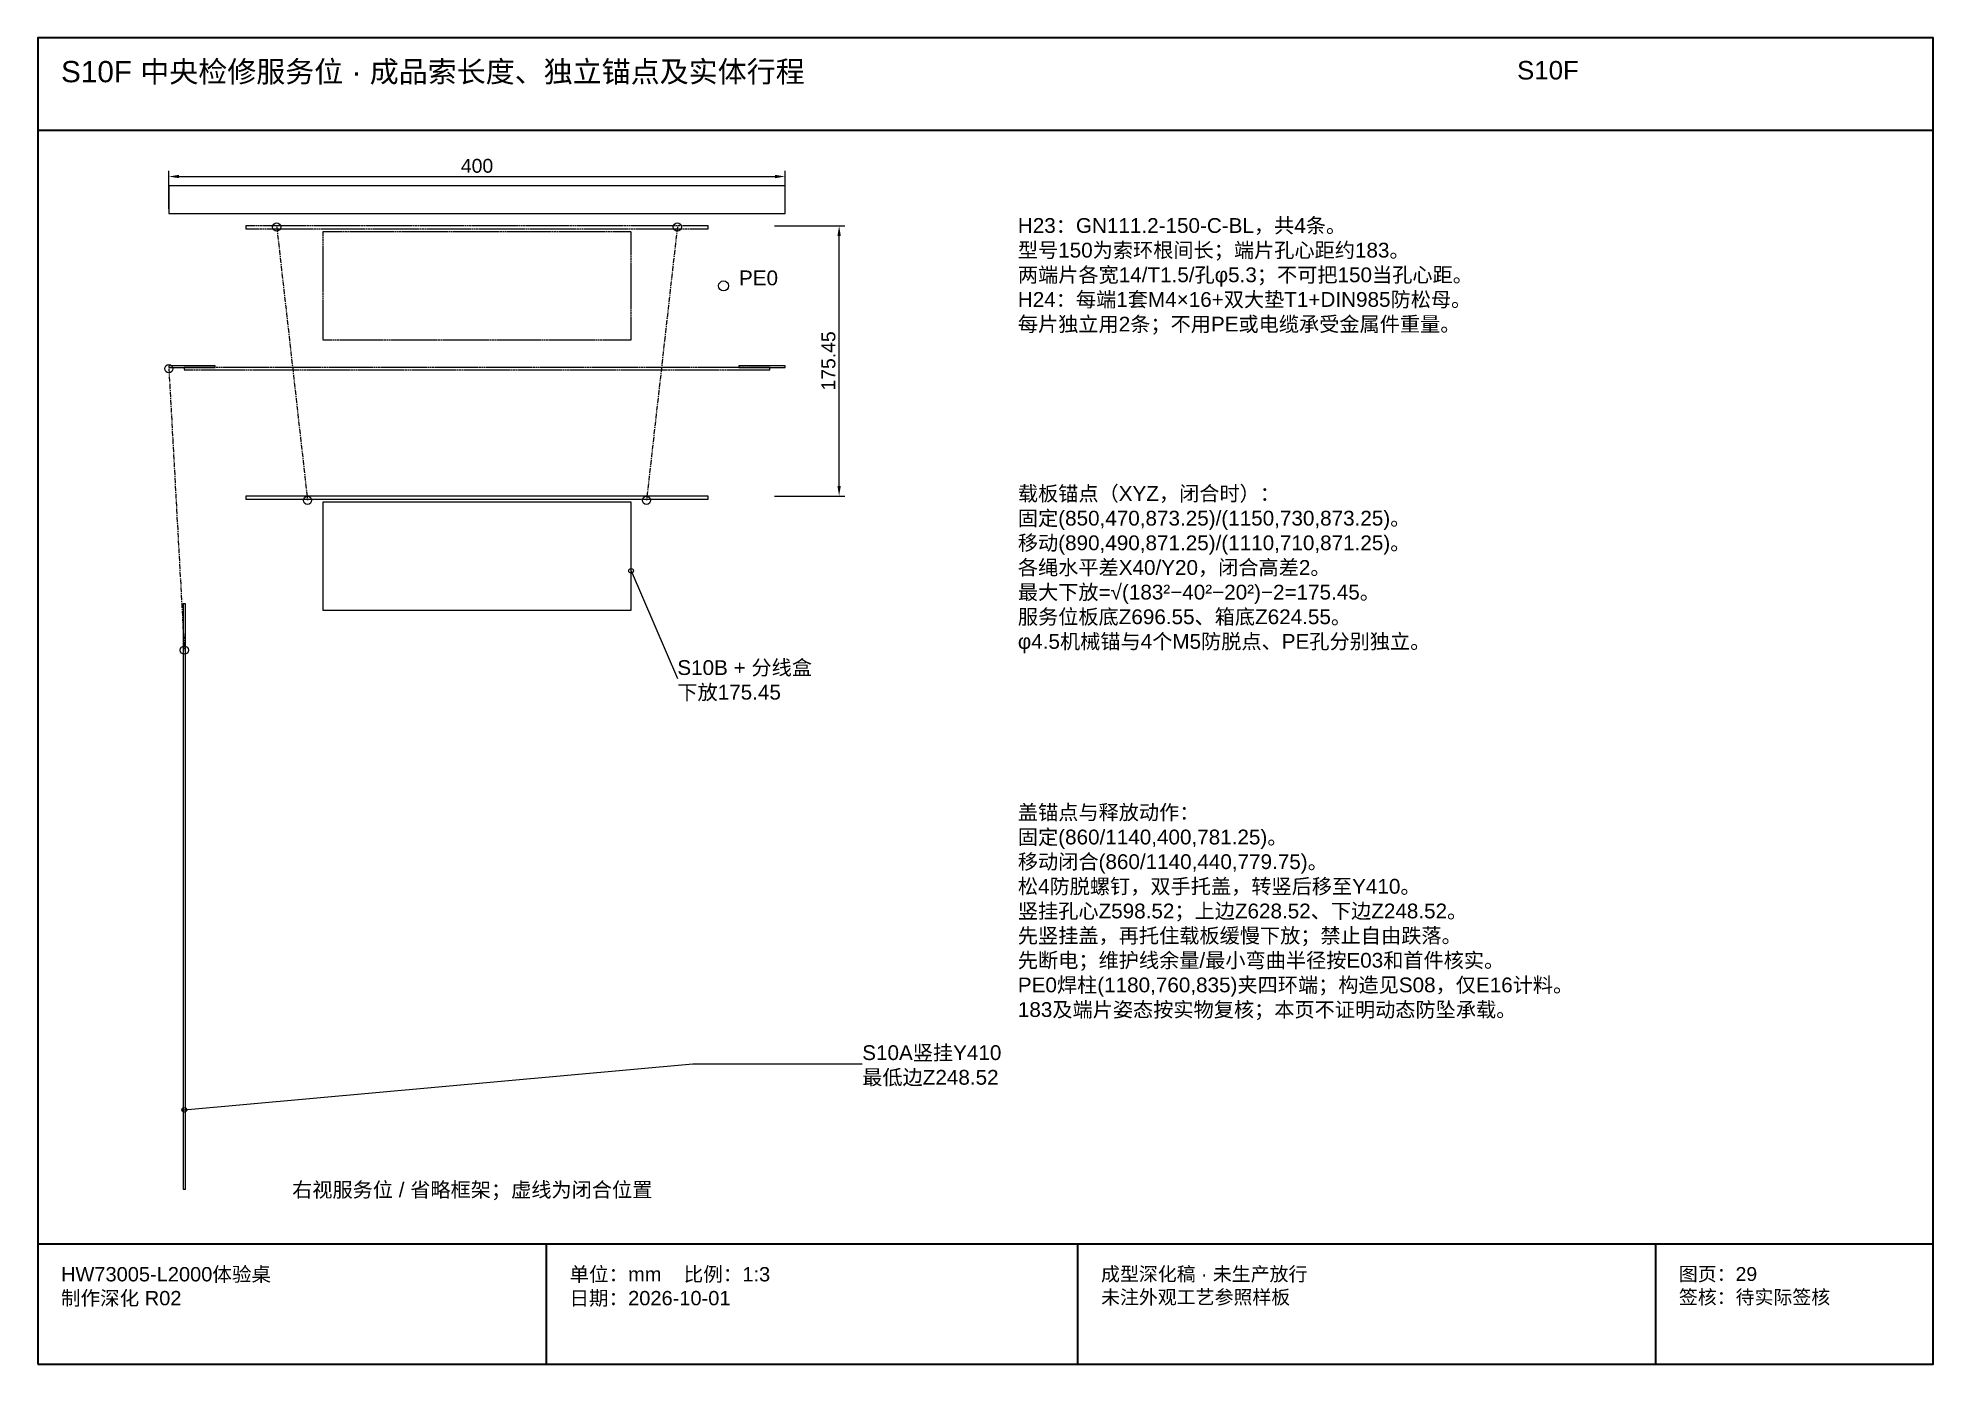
# Model space of a CAD drawing. Header units: millimetres. Extents: x 50 to 432208, y 2 to 4150.
# Drawn here: x 336015 to 337245, y 15 to 876 of the extents above; entities that cross this region are included whole.
import ezdxf

# ---------------------------------------------------------------- set-up
doc = ezdxf.new("R2010")
doc.units = ezdxf.units.MM
doc.linetypes.add('CENTER', pattern=[5.08, 3.175, -0.635, 0.635, -0.635])
doc.linetypes.add('DASHED', pattern=[1.524, 1.27, -0.254])
for name, color, linetype, lineweight in [('CENTER', 8, 'CENTER', 13), ('DIM', 7, 'Continuous', 13), ('FRAME', 7, 'Continuous', 35), ('HIDDEN', 8, 'DASHED', 13), ('NOTE', 7, 'Continuous', 18), ('OUTLINE', 7, 'Continuous', 25)]:
    doc.layers.add(name, color=color, linetype=linetype, lineweight=lineweight)
doc.styles.add('CN', font='Arial Unicode.ttf')
doc.dimstyles.new('D3', dxfattribs={"dimtxt": 9, "dimasz": 6.6, "dimexe": 3.6, "dimexo": 3, "dimgap": 2.4, "dimtad": 1, "dimdsep": 46, "dimtxsty": 'CN', "dimcen": 2.5, "dimclrd": 7, "dimclre": 7, "dimclrt": 7, "dimazin": 3, "dimtfac": 1, "dimtmove": 0, "dimatfit": 3})

msp = doc.modelspace()

# ---------------------------------------------------------------- texts
at = {"layer": 'NOTE', "attachment_point": 1, "style": 'CN'}
for s, insert, char_height, width in [('S10F 中央检修服务位 · 成品索长度、独立锚点及实体行程', (336030, 861), 13.8, 930), ('S10F', (336975, 861), 12, 270), ('H23：GN111.2-150-C-BL，共4条。\\P型号150为索环根间长；端片孔心距约183。\\P两端片各宽14/T1.5/孔φ5.3；不可把150当孔心距。\\PH24：每端1套M4×16+双大垫T1+DIN985防松母。\\P每片独立用2条；不用PE或电缆承受金属件重量。', (336651, 759), 9.6, 564), ('PE0', (336470, 725), 9.6, 120), ('载板锚点（XYZ，闭合时）：\\P固定(850,470,873.25)/(1150,730,873.25)。\\P移动(890,490,871.25)/(1110,710,871.25)。\\P各绳水平差X40/Y20，闭合高差2。\\P最大下放=√(183²−40²−20²)−2=175.45。\\P服务位板底Z696.55、箱底Z624.55。\\Pφ4.5机械锚与4个M5防脱点、PE孔分别独立。', (336651, 585), 9.6, 564), ('S10B + 分线盒\\P下放175.45', (336430, 472), 9.6, 270), ('盖锚点与释放动作：\\P固定(860/1140,400,781.25)。\\P移动闭合(860/1140,440,779.75)。\\P松4防脱螺钉，双手托盖，转竖后移至Y410。\\P竖挂孔心Z598.52；上边Z628.52、下边Z248.52。\\P先竖挂盖，再托住载板缓慢下放；禁止自由跌落。\\P先断电；维护线余量/最小弯曲半径按E03和首件核实。\\PPE0焊柱(1180,760,835)夹四环端；构造见S08，仅E16计料。\\P183及端片姿态按实物复核；本页不证明动态防坠承载。', (336651, 378), 9.6, 564), ('S10A竖挂Y410\\P最低边Z248.52', (336550, 222), 9.6, 270), ('右视服务位 / 省略框架；虚线为闭合位置', (336180, 133), 9.6, 600), ('HW73005-L2000体验桌\\P制作深化 R02', (336030, 78), 9.3, 300), ('单位：mm    比例：1:3\\P日期：2026-10-01', (336360, 78), 9.3, 315), ('成型深化稿 · 未生产放行\\P未注外观工艺参照样板', (336705, 78), 9, 345), ('图页：29\\P签核：待实际签核', (337080, 78), 9, 165)]:
    msp.add_mtext(s, dxfattribs=dict(at, insert=insert, char_height=char_height, width=width))

# ---------------------------------------------------------------- dimensions: what is measured, and where the dimension line sits
at = {"layer": 'DIM'}
msp.add_linear_dim(base=(336100, 786), p1=(336100, 762), p2=(336500, 762), dimstyle='D3', dxfattribs=at).render()
msp.add_linear_dim(base=(336535, 578.549), p1=(336490, 578.549), p2=(336490, 754), angle=90, dimstyle='D3', dxfattribs=at).render()

# ---------------------------------------------------------------- linework, layer by layer
at = {"layer": 'CENTER'}
for p, q in [((336170, 753.25), (336190, 575.799)), ((336430, 753.25), (336410, 575.799)), ((336100, 661.25), (336110, 478.523))]:
    msp.add_line(p, q, dxfattribs=at)
at = {"layer": 'DIM'}
for points in [[(336400, 530), (336430, 460), (336430, 460)], [(336110, 180), (336440, 210), (336550, 210)]]:
    msp.add_lwpolyline(points, dxfattribs=at)
for centre in [(336400, 530), (336110, 180)]:
    msp.add_circle(centre, 1.5, dxfattribs=at)
at = {"layer": 'FRAME'}
for p, q in [((336015, 816), (337245, 816)), ((336015, 93), (337245, 93)), ((336345, 15), (336345, 93)), ((336690, 15), (336690, 93)), ((337065, 15), (337065, 93))]:
    msp.add_line(p, q, dxfattribs=at)
msp.add_lwpolyline([(336015, 15), (337245, 15), (337245, 876), (336015, 876)], close=True, dxfattribs=at)
at = {"layer": 'HIDDEN'}
for points in [[(336150, 752), (336450, 752), (336450, 754), (336150, 754)], [(336200, 680), (336400, 680), (336400, 750), (336200, 750)], [(336110, 660.5), (336490, 660.5), (336490, 662), (336110, 662)]]:
    msp.add_lwpolyline(points, close=True, dxfattribs=at)
at = {"layer": 'OUTLINE'}
for points in [[(336100, 762), (336500, 762), (336500, 780), (336100, 780)], [(336100, 662), (336130, 662), (336130, 663), (336100, 663)], [(336470, 662), (336500, 662), (336500, 663), (336470, 663)], [(336150, 576.549), (336450, 576.549), (336450, 578.549), (336150, 578.549)], [(336200, 504.549), (336400, 504.549), (336400, 574.549), (336200, 574.549)], [(336109.25, 128.523), (336110.75, 128.523), (336110.75, 508.523), (336109.25, 508.523)]]:
    msp.add_lwpolyline(points, close=True, dxfattribs=at)
for centre, radius in [((336170, 753.25), 2.65), ((336430, 753.25), 2.65), ((336460, 715), 3.25), ((336100, 661.25), 2.65), ((336190, 575.799), 2.65), ((336410, 575.799), 2.65), ((336110, 478.523), 2.65)]:
    msp.add_circle(centre, radius, dxfattribs=at)

msp.set_redraw_order([(e.dxf.handle, doc.entitydb.next_handle()) for e in msp.query("TEXT MTEXT ATTDEF DIMENSION ARC_DIMENSION")])  # texts and dimensions are drawn at this point

doc.saveas('drawing.dxf')
